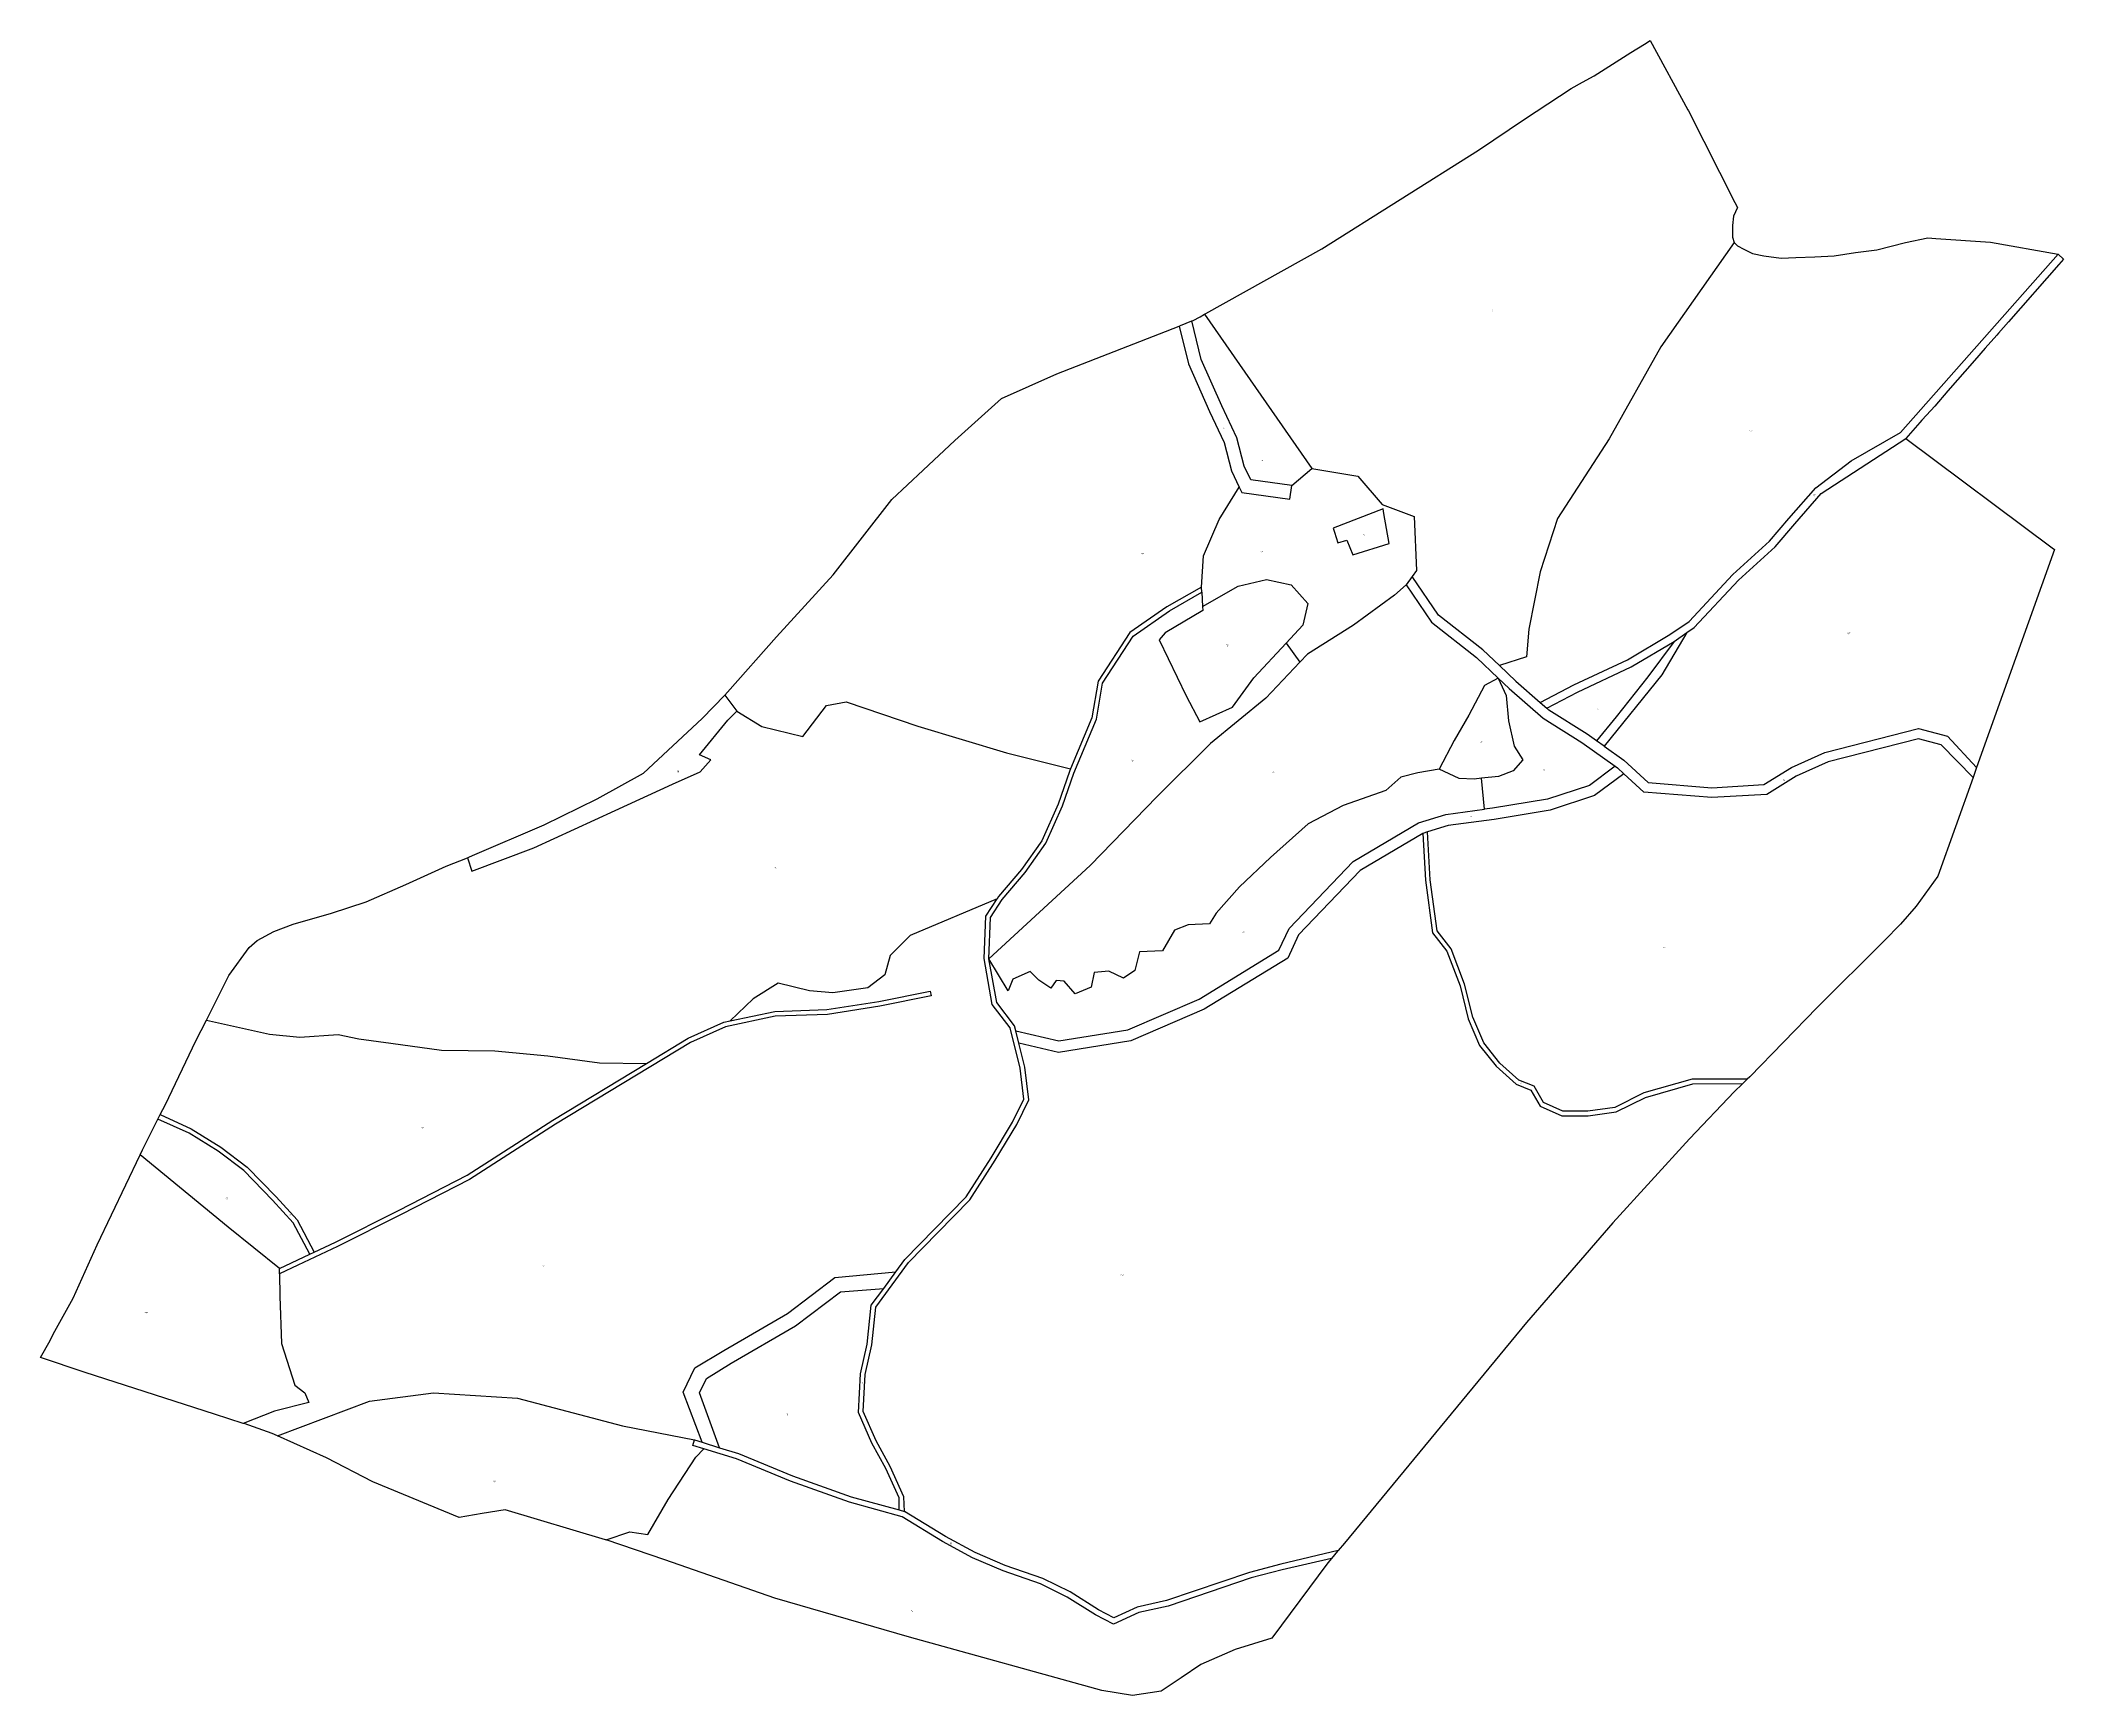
# Model space of a CAD drawing. Header units: metres. Extents: x 482721 to 483773, y 4630440 to 4631301.
import ezdxf
from ezdxf.enums import TextEntityAlignment as Align

# ---------------------------------------------------------------- set-up
doc = ezdxf.new("R2010")
doc.units = ezdxf.units.M

msp = doc.modelspace()

# ---------------------------------------------------------------- linework, layer by layer
at = {"layer": 'PG-LI'}
for p, q in [((483326.201, 4631158.4875), (483382.0105, 4631078.197)), ((483324.491, 4631134.9375), (483319.621, 4631154.9475)), ((483647.001, 4631065.215), (483690.981, 4631093.8145)), ((483340.1805, 4631076.927), (483344.2205, 4631068.477)), ((483371.5505, 4631069.307), (483382.0105, 4631078.197)), ((483370.5305, 4631062.257), (483371.5505, 4631069.307)), ((483434.12, 4631022.0165), (483430.99, 4631017.7065)), ((483447.95, 4631001.8465), (483434.12, 4631022.0165)), ((483307.87, 4631004.2075), (483324.67, 4631013.907)), ((483324.67, 4631013.907), (483324.5, 4631016.457)), ((483324.67, 4631013.907), (483325.18, 4631006.317)), ((483377.3, 4630996.737), (483368.57, 4630987.297)), ((483577.09, 4630992.8555), (483564.02, 4630970.9155)), ((483570.42, 4630988.2755), (483577.09, 4630992.8555)), ((483368.57, 4630987.297), (483375.75, 4630977.427)), ((483379.65, 4630981.5265), (483375.75, 4630977.427)), ((483467.56, 4630979.896), (483478.9, 4630969.176)), ((483493.69, 4630980.266), (483479.52, 4630975.696)), ((483548.07, 4630975.0255), (483570.42, 4630988.2755)), ((483478.9, 4630969.176), (483484.59, 4630963.806)), ((483479.52, 4630975.696), (483488.05, 4630967.626)), ((483488.05, 4630967.626), (483500.82, 4630956.406)), ((483564.02, 4630970.9155), (483534.0595, 4630933.7055)), ((483076.589, 4630960.289), (483082.929, 4630951.999)), ((483267.5395, 4630948.4575), (483256.459, 4630922.0275)), ((483500.82, 4630956.406), (483504.16, 4630953.476)), ((483534.0595, 4630933.7055), (483530.0695, 4630936.5455)), ((483712.58, 4630938.934), (483727.77, 4630922.604)), ((483522.3495, 4630935.6755), (483539.6895, 4630923.3855)), ((483458.5595, 4630917.006), (483448.1795, 4630921.716)), ((483471.8495, 4630900.926), (483470.2695, 4630917.026)), ((483554.7395, 4630909.8255), (483544.3395, 4630919.3755)), ((483451.6995, 4630898.256), (483471.8495, 4630900.926)), ((483442.099, 4630889.206), (483439.669, 4630888.396)), ((483443.499, 4630864.256), (483442.099, 4630889.206)), ((483212.4285, 4630845.298), (483218.2085, 4630854.368)), ((483218.108, 4630800.3775), (483213.9585, 4630823.178)), ((483224.018, 4630806.3975), (483213.9585, 4630823.178)), ((483091.298, 4630802.3585), (483079.358, 4630790.8085)), ((483229.608, 4630779.2475), (483228.048, 4630785.6275)), ((483232.668, 4630766.7475), (483229.608, 4630779.2475)), ((483011.4175, 4630769.069), (483035.7875, 4630768.579)), ((483580.1385, 4630758.015), (483606.1085, 4630758.2145)), ((482797.907, 4630732.471), (482781.737, 4630739.671)), ((482818.2365, 4630683.4505), (482772.497, 4630721.201)), ((482844.8765, 4630662.0405), (482818.2365, 4630683.4505)), ((482854.177, 4630687.2905), (482862.9165, 4630670.46)), ((482844.8765, 4630662.0405), (482860.6965, 4630669.42)), ((482854.4265, 4630663.75), (482844.9065, 4630659.2305)), ((482860.6965, 4630669.42), (482862.9165, 4630670.46)), ((482844.9065, 4630659.2305), (482844.8765, 4630662.0405)), ((483133.897, 4630657.398), (483165.627, 4630660.358)), ((483159.257, 4630651.658), (483165.627, 4630660.358)), ((483136.717, 4630649.848), (483159.257, 4630651.658)), ((483023.366, 4630580.109), (483060.826, 4630572.8185)), ((483060.826, 4630572.8185), (483064.796, 4630571.5985)), ((483061.616, 4630563.7785), (483065.636, 4630568.1985)), ((483064.796, 4630571.5985), (483073.916, 4630568.7885)), ((483142.406, 4630543.248), (483167.346, 4630536.4175)), ((483167.346, 4630536.4175), (483170.076, 4630535.6675))]:
    msp.add_line(p, q, dxfattribs=at)
for points in [[(483601.662, 4631195.6855), (483563.5215, 4631141.4655), (483536.681, 4631093.6555), (483509.8005, 4631052.206), (483500.8305, 4631024.426), (483494.89, 4630994.636), (483493.69, 4630980.266)], [(483500.82, 4630956.406), (483518.27, 4630965.5655), (483546.16, 4630978.7055), (483568.23, 4630991.7755), (483578.18, 4630998.6255), (483600.9605, 4631023.005), (483620.0905, 4631040.375), (483630.1605, 4631052.175), (483644.131, 4631068.205), (483662.493, 4631082.181), (483688.2205, 4631096.846), (483770.302, 4631189.664)], [(483312.911, 4631152.2775), (483317.751, 4631132.6175), (483328.7705, 4631107.8075), (483336.3105, 4631091.647), (483340.1805, 4631076.927)], [(483371.5505, 4631069.307), (483350.2905, 4631072.247), (483346.8605, 4631079.447), (483343.0005, 4631094.137), (483335.2105, 4631110.8075), (483324.491, 4631134.9375)], [(483382.0105, 4631078.197), (483405.9105, 4631074.2665), (483418.5005, 4631059.4265), (483435.2105, 4631053.2765), (483436.34, 4631025.2165), (483434.12, 4631022.0165)], [(483324.5, 4631016.457), (483325.56, 4631032.847), (483333.7005, 4631051.617), (483344.2205, 4631068.477)], [(483344.2205, 4631068.477), (483345.5505, 4631065.707), (483370.5305, 4631062.257)], [(483577.09, 4630992.8555), (483580.87, 4630995.455), (483603.8505, 4631020.045), (483623.0605, 4631037.475), (483633.2805, 4631049.465), (483647.001, 4631065.215)], [(483419.0105, 4631057.1565), (483393.1405, 4631047.2065), (483393.8005, 4631045.0365), (483395.4505, 4631039.6065), (483400.2405, 4631040.9365), (483403.31, 4631033.2265), (483422.2505, 4631039.1465), (483419.4405, 4631054.7965), (483419.0105, 4631057.1565)], [(483325.18, 4631006.317), (483343.58, 4631017.047), (483358.36, 4631020.397), (483371.15, 4631017.617), (483379.91, 4631007.937), (483377.3, 4630996.737)], [(483324.5, 4631016.457), (483306.55, 4631006.3075), (483287.28, 4630992.8075), (483270.7795, 4630967.5175), (483267.5395, 4630948.4575)], [(483430.99, 4631017.7065), (483424.9, 4631012.2565), (483403.72, 4630996.7765), (483379.65, 4630981.5265)], [(483430.99, 4631017.7065), (483444.15, 4630998.2665), (483467.56, 4630979.896)], [(483213.9585, 4630823.178), (483214.8785, 4630844.538), (483220.9085, 4630853.998), (483232.8485, 4630868.0975), (483243.659, 4630883.3375), (483252.309, 4630902.7375), (483258.169, 4630919.6875), (483269.9295, 4630947.7675), (483273.1395, 4630966.5975), (483289.0895, 4630991.0375), (483307.87, 4631004.2075)], [(483325.18, 4631006.317), (483325.31, 4631004.407), (483305.64, 4630992.6275), (483302.62, 4630989.0275), (483316.5295, 4630959.847), (483323.7895, 4630946.467), (483340.7095, 4630954.017), (483351.7595, 4630969.267), (483368.57, 4630987.297)], [(483479.52, 4630975.696), (483470.91, 4630983.826), (483447.95, 4631001.8465)], [(483570.42, 4630988.2755), (483556.82, 4630969.8055), (483540.22, 4630949.0555), (483530.0695, 4630936.5455)], [(483375.75, 4630977.427), (483357.9995, 4630958.797), (483329.2795, 4630935.097), (483301.579, 4630907.477), (483266.719, 4630871.6575), (483213.9585, 4630823.178)], [(483478.9, 4630969.176), (483471.75, 4630965.286), (483463.5995, 4630949.836), (483456.0695, 4630936.666), (483448.1795, 4630921.716)], [(483478.9, 4630969.176), (483483.15, 4630960.086), (483484.2195, 4630946.896), (483487.3095, 4630933.726), (483491.7695, 4630926.656), (483486.7395, 4630920.886), (483479.0295, 4630917.996), (483470.2695, 4630917.026)], [(483504.16, 4630953.476), (483520.09, 4630961.8355), (483548.07, 4630975.0255)], [(483484.59, 4630963.806), (483502.2295, 4630948.296), (483522.3495, 4630935.6755)], [(482942.6785, 4630875.73), (482944.9885, 4630868.65), (482977.2985, 4630880.8295), (483019.5685, 4630900.3595), (483049.469, 4630913.899), (483063.719, 4630920.409), (483069.259, 4630926.699), (483063.429, 4630929.299), (483078.149, 4630947.249), (483082.929, 4630951.999)], [(483082.929, 4630951.999), (483095.859, 4630944.019), (483117.129, 4630938.7985), (483129.449, 4630954.9385), (483139.6795, 4630956.8285), (483177.019, 4630944.168), (483223.099, 4630930.218), (483256.459, 4630922.0275)], [(483530.0695, 4630936.5455), (483525.2195, 4630939.9855), (483505.31, 4630952.4655), (483504.16, 4630953.476)], [(483534.0595, 4630933.7055), (483544.2295, 4630926.4855), (483556.9295, 4630914.8255), (483590.0595, 4630912.145), (483617.1195, 4630913.725), (483631.48, 4630922.6545), (483648.9, 4630930.4545), (483697.64, 4630942.9545), (483712.58, 4630938.934)], [(483725.94, 4630917.464), (483709.34, 4630934.464), (483697.57, 4630937.6345), (483650.55, 4630925.5845), (483633.8595, 4630918.0845), (483618.6695, 4630908.655), (483589.9695, 4630906.985), (483554.7395, 4630909.8255)], [(483256.459, 4630922.0275), (483255.849, 4630920.5775), (483249.999, 4630903.6375), (483241.499, 4630884.5675), (483230.9085, 4630869.6375), (483218.9085, 4630855.468), (483218.2085, 4630854.368)], [(483448.1795, 4630921.716), (483437.1795, 4630919.816), (483428.2195, 4630917.5465), (483420.5395, 4630910.6165), (483398.319, 4630902.8565), (483380.029, 4630893.3865), (483360.509, 4630875.8865), (483344.399, 4630860.477), (483332.1885, 4630846.877), (483328.6685, 4630841.247), (483317.5585, 4630840.737), (483310.4885, 4630837.987), (483304.2185, 4630827.257), (483292.3285, 4630826.737), (483289.9685, 4630817.067), (483283.9185, 4630813.057), (483276.4485, 4630816.6575), (483268.7385, 4630815.9275), (483267.2585, 4630808.2875), (483258.9285, 4630804.8975), (483253.1985, 4630811.5575), (483248.8985, 4630811.8975), (483246.1385, 4630807.7975), (483239.9285, 4630812.0475), (483235.4885, 4630816.4475), (483226.3985, 4630812.5275), (483224.018, 4630806.3975)], [(483544.3395, 4630919.3755), (483529.0395, 4630908.0755), (483505.9795, 4630900.3955), (483476.7495, 4630895.666), (483452.889, 4630892.516), (483442.099, 4630889.206)], [(483470.2695, 4630917.026), (483466.3995, 4630916.596), (483458.5595, 4630917.006)], [(483539.6895, 4630923.3855), (483526.3495, 4630913.3255), (483504.6295, 4630906.0955), (483475.9495, 4630901.456), (483471.8495, 4630900.926)], [(483539.6895, 4630923.3855), (483540.9995, 4630922.4555), (483544.3395, 4630919.3755)], [(483228.048, 4630785.6275), (483250.428, 4630780.4175), (483286.188, 4630786.157), (483323.4085, 4630802.197), (483364.8885, 4630827.5565), (483370.1585, 4630838.9265), (483403.499, 4630873.7065), (483437.549, 4630893.916), (483451.6995, 4630898.256)], [(483439.669, 4630888.396), (483407.129, 4630869.0965), (483375.0085, 4630835.5865), (483369.4085, 4630823.4965), (483326.0485, 4630796.977), (483287.778, 4630780.497), (483250.178, 4630774.4575), (483229.608, 4630779.2475)], [(483439.669, 4630888.396), (483441.029, 4630864.006), (483444.779, 4630836.606), (483452.209, 4630827.066), (483459.0585, 4630809.086), (483463.3185, 4630791.946), (483469.2685, 4630778.0555), (483477.8685, 4630767.1855), (483488.2485, 4630757.8455), (483495.8485, 4630754.7855), (483500.798, 4630746.3755), (483511.998, 4630741.3855), (483525.718, 4630741.4055), (483540.3185, 4630743.425), (483555.4885, 4630751.045), (483580.1385, 4630758.015)], [(483608.3585, 4630760.4445), (483579.8485, 4630760.525), (483554.5985, 4630753.375), (483539.5885, 4630745.845), (483525.558, 4630743.9055), (483512.538, 4630743.8855), (483502.528, 4630748.3455), (483497.5685, 4630756.7955), (483489.5885, 4630760.0055), (483479.6885, 4630768.9055), (483471.4185, 4630779.3655), (483465.6685, 4630792.756), (483461.4385, 4630809.856), (483454.399, 4630828.316), (483447.149, 4630837.626), (483443.499, 4630864.256)], [(483218.2085, 4630854.368), (483173.0785, 4630835.288), (483162.6285, 4630824.888), (483159.888, 4630814.828), (483150.938, 4630807.988), (483132.748, 4630805.3785), (483120.738, 4630806.3785), (483104.288, 4630810.5085), (483091.298, 4630802.3585)], [(483165.627, 4630660.358), (483170.277, 4630666.718), (483185.637, 4630682.508), (483202.0775, 4630699.2875), (483215.2275, 4630719.6375), (483226.3175, 4630738.1775), (483232.208, 4630750.1775), (483230.228, 4630766.2875), (483225.098, 4630787.1575), (483215.768, 4630799.3075), (483211.4785, 4630823.268), (483212.4285, 4630845.298)], [(483079.358, 4630790.8085), (483102.578, 4630795.7585), (483129.758, 4630796.7085), (483156.798, 4630800.938), (483183.438, 4630806.328), (483183.918, 4630803.878), (483157.208, 4630798.488), (483129.968, 4630794.2085), (483102.858, 4630793.2685), (483076.938, 4630787.7385), (483058.768, 4630779.569), (482988.4475, 4630737.0895), (482943.747, 4630708.3395), (482908.297, 4630690.1), (482875.2065, 4630673.45), (482854.4265, 4630663.75)], [(483228.048, 4630785.6275), (483227.388, 4630788.2875), (483218.108, 4630800.3775)], [(482806.8975, 4630791.221), (482839.7975, 4630783.8905), (482855.4775, 4630782.2905), (482875.4475, 4630783.6605), (482886.2075, 4630781.5), (482902.8975, 4630779.15), (482929.2175, 4630775.51), (482957.0275, 4630775.1895), (482984.5975, 4630772.7095), (483011.4175, 4630769.069)], [(483035.7875, 4630768.579), (483057.628, 4630781.789), (483076.178, 4630790.129), (483079.358, 4630790.8085)], [(482862.9165, 4630670.46), (482874.1465, 4630675.7), (482907.197, 4630692.33), (482942.517, 4630710.5095), (482987.1475, 4630739.2095), (483035.7875, 4630768.579)], [(483170.076, 4630535.6675), (483169.806, 4630543.1575), (483162.6465, 4630559.0875), (483155.3865, 4630572.338), (483148.6165, 4630587.628), (483149.6665, 4630606.938), (483153.1465, 4630622.218), (483155.207, 4630641.928), (483172.167, 4630665.108), (483187.397, 4630680.7675), (483204.0175, 4630697.7275), (483217.3275, 4630718.3275), (483228.4975, 4630736.9875), (483234.768, 4630749.7575), (483232.668, 4630766.7475)], [(482782.957, 4630742.081), (482799.077, 4630734.681), (482814.467, 4630725.0705), (482828.127, 4630714.8005), (482843.157, 4630699.2905), (482854.177, 4630687.2905)], [(482860.6965, 4630669.42), (482852.127, 4630685.8305), (482841.347, 4630697.5505), (482826.477, 4630712.9205), (482813.057, 4630723.0105), (482797.907, 4630732.471)], [(482844.9065, 4630659.2305), (482845.0665, 4630647.6805), (482846.0565, 4630623.06), (482852.986, 4630601.29), (482858.056, 4630597.29), (482860.226, 4630592.23), (482842.426, 4630587.83), (482826.126, 4630581.4105)], [(483064.796, 4630571.5985), (483054.9665, 4630597.6485), (483061.0665, 4630610.2985), (483076.0965, 4630619.4285), (483109.167, 4630638.6585), (483133.897, 4630657.398)], [(483073.916, 4630568.7885), (483063.3665, 4630597.3185), (483066.9965, 4630604.8585), (483079.9865, 4630612.7485), (483113.407, 4630632.188), (483136.717, 4630649.848)], [(483167.346, 4630536.4175), (483167.266, 4630542.7575), (483160.4265, 4630557.948), (483153.1565, 4630571.208), (483146.1065, 4630587.138), (483147.1965, 4630607.268), (483150.6865, 4630622.618), (483152.817, 4630642.848), (483159.257, 4630651.658)], [(482843.846, 4630574.94), (482891.836, 4630592.97), (482925.056, 4630597.2795), (482968.686, 4630594.4795), (483023.366, 4630580.109)], [(483065.636, 4630568.1985), (483059.926, 4630569.9485), (483060.826, 4630572.8185)], [(483392.2465, 4630511.146), (483366.626, 4630505.266), (483350.446, 4630501.046), (483307.226, 4630486.3165), (483291.966, 4630482.9965), (483278.836, 4630476.9265), (483269.446, 4630481.747), (483254.756, 4630491.097), (483240.886, 4630498.027), (483221.336, 4630504.637), (483205.526, 4630511.5475), (483189.876, 4630519.9675), (483168.876, 4630532.8775), (483141.496, 4630540.398), (483110.786, 4630551.408), (483082.736, 4630562.9285), (483065.636, 4630568.1985)], [(483073.916, 4630568.7885), (483083.756, 4630565.7585), (483111.876, 4630554.208), (483142.406, 4630543.248)], [(483014.816, 4630520.789), (483027.146, 4630525.0385), (483036.626, 4630523.6185), (483047.176, 4630541.8985), (483061.616, 4630563.7785)], [(483395.7365, 4630515.276), (483365.906, 4630508.176), (483349.616, 4630503.916), (483306.446, 4630489.2065), (483291.036, 4630485.8665), (483278.926, 4630480.2665), (483270.946, 4630484.357), (483256.236, 4630493.717), (483242.046, 4630500.797), (483222.416, 4630507.437), (483206.846, 4630514.2475), (483191.386, 4630522.5675), (483170.076, 4630535.6675)]]:
    msp.add_lwpolyline(points, dxfattribs=at)
at = {"layer": 'PG-LP'}
for p, q in [((483601.662, 4631195.6855), (483603.452, 4631194.0955)), ((483725.94, 4630917.464), (483707.6295, 4630866.104)), ((483727.77, 4630922.604), (483725.94, 4630917.464)), ((483607.2485, 4630759.3545), (483606.1085, 4630758.2145)), ((483608.3585, 4630760.4445), (483607.2485, 4630759.3545)), ((482781.737, 4630739.671), (482782.957, 4630742.081)), ((482843.846, 4630574.94), (482841.156, 4630576.14)), ((483014.816, 4630520.789), (483014.586, 4630520.869)), ((483395.7365, 4630515.276), (483395.4065, 4630514.876)), ((483392.2465, 4630511.146), (483390.336, 4630508.886)), ((483395.4065, 4630514.876), (483392.2465, 4630511.146))]:
    msp.add_line(p, q, dxfattribs=at)
for points in [[(483326.201, 4631158.4875), (483326.751, 4631158.7875), (483387.1415, 4631192.477), (483468.712, 4631243.7165), (483492.672, 4631259.9765), (483516.8025, 4631275.866), (483522.8525, 4631279.196), (483528.9025, 4631282.526), (483547.9725, 4631294.546), (483555.0125, 4631298.996), (483557.9825, 4631300.876), (483577.6325, 4631264.7955), (483577.8925, 4631264.3255), (483602.062, 4631216.4955), (483603.352, 4631213.9555), (483601.302, 4631209.4055), (483600.742, 4631204.5255), (483600.852, 4631201.7555), (483600.812, 4631198.4755), (483601.662, 4631195.6855)], [(483603.452, 4631194.0955), (483606.722, 4631192.3655), (483611.2215, 4631189.9755), (483617.0515, 4631188.8555), (483626.112, 4631187.615), (483633.792, 4631187.985), (483643.712, 4631188.235), (483653.632, 4631188.855), (483664.792, 4631190.585), (483675.952, 4631191.965), (483690.832, 4631195.7945), (483702.362, 4631198.1545), (483706.512, 4631197.8645), (483735.022, 4631195.8645), (483770.302, 4631189.664)], [(483770.302, 4631189.664), (483773.0125, 4631187.091), (483770.522, 4631184.304), (483744.4215, 4631154.504), (483739.247, 4631148.629), (483738.3715, 4631147.6345), (483732.2815, 4631140.7245), (483726.7415, 4631134.4345), (483712.7415, 4631118.5145), (483706.0415, 4631110.6245), (483701.721, 4631106.0045), (483699.351, 4631103.4045), (483698.241, 4631102.0645), (483690.981, 4631093.8145)], [(483319.621, 4631154.9475), (483320.221, 4631155.1875), (483323.821, 4631157.1675), (483326.201, 4631158.4875)], [(483076.589, 4630960.289), (483078.039, 4630961.799), (483103.5595, 4630990.569), (483118.2895, 4631006.739), (483133.0295, 4631022.8985), (483148.22, 4631042.4485), (483163.41, 4631062.0085), (483179.86, 4631077.3685), (483196.3105, 4631092.7185), (483220.5905, 4631114.668), (483234.9705, 4631121.028), (483249.3705, 4631127.388), (483312.911, 4631152.2775)], [(483312.911, 4631152.2775), (483313.651, 4631152.5675), (483319.621, 4631154.9475)], [(483690.981, 4631093.8145), (483767.111, 4631036.954), (483768.231, 4631036.114), (483727.77, 4630922.604)], [(482942.6785, 4630875.73), (482943.5185, 4630876.07), (482945.2885, 4630876.88), (482982.6085, 4630892.8995), (483010.2485, 4630906.3195), (483034.289, 4630919.6795), (483064.829, 4630948.059), (483076.589, 4630960.289)], [(482806.8975, 4630791.221), (482818.5775, 4630814.3505), (482829.168, 4630829.0405), (482833.358, 4630832.6105), (482842.008, 4630837.2905), (482852.108, 4630841.1305), (482872.088, 4630846.8505), (482890.018, 4630852.8405), (482910.658, 4630861.78), (482931.5885, 4630871.26), (482942.6785, 4630875.73)], [(483707.6295, 4630866.104), (483696.4295, 4630850.514), (483688.279, 4630841.214), (483679.729, 4630832.414), (483644.799, 4630797.7145), (483609.7385, 4630761.7945), (483608.3585, 4630760.4445)], [(482782.957, 4630742.081), (482785.607, 4630747.341), (482801.4175, 4630780.361), (482806.8975, 4630791.221)], [(483606.1085, 4630758.2145), (483605.7985, 4630757.9045), (483601.8785, 4630754.1245), (483578.448, 4630729.545), (483538.518, 4630685.785), (483493.5875, 4630633.9555), (483398.9365, 4630519.076), (483395.7365, 4630515.276)], [(482772.497, 4630721.201), (482773.717, 4630723.751), (482781.737, 4630739.671)], [(482826.126, 4630581.4105), (482811.226, 4630586.2005), (482743.886, 4630607.831), (482720.606, 4630615.641), (482725.716, 4630624.511), (482727.236, 4630627.881), (482737.5365, 4630646.491), (482743.8565, 4630660.461), (482750.0365, 4630674.291), (482772.497, 4630721.201)], [(482841.156, 4630576.14), (482826.496, 4630581.2905), (482826.126, 4630581.4105)], [(483014.586, 4630520.869), (482962.376, 4630536.479), (482950.446, 4630534.4695), (482938.3555, 4630532.4395), (482893.456, 4630550.99), (482869.486, 4630563.46), (482843.846, 4630574.94)], [(483390.336, 4630508.886), (483361.126, 4630469.756), (483342.136, 4630463.776), (483324.2955, 4630455.9865), (483313.9555, 4630449.0665), (483303.6055, 4630442.1565), (483288.7555, 4630439.8465), (483272.6755, 4630442.5065), (483172.6755, 4630470.1575), (483102.5455, 4630490.558), (483045.4855, 4630510.3785), (483014.816, 4630520.789)]]:
    msp.add_lwpolyline(points, dxfattribs=at)

# ---------------------------------------------------------------- texts
at = {"layer": 'PG-AA'}
for s, p in [('c', (483476.06, 4631160.28)), ('a', (483336.28, 4631099.12)), ('d', (483610.35, 4631097.35)), ('b', (483355.94, 4631082.08)), ('e', (483643.35, 4631064.16)), ('ai', (483409.03, 4631043.54)), ('al', (483293.94, 4631033.65)), ('ah', (483355.96, 4631034.74)), ('f', (483661.31, 4630992.38)), ('ag', (483338.14, 4630986.16)), ('h', (483557.25, 4630965.62)), ('g', (483530.96, 4630952.75)), ('af', (483288.55, 4630926.16)), ('aj', (483470.04, 4630935.79)), ('ae', (483052.29, 4630920.4)), ('ai', (483361.81, 4630920.01)), ('ak', (483502.77, 4630921.35)), ('i', (483627.59, 4630915.75)), ('l', (483464.61, 4630896.76)), ('ad', (483103.34, 4630870.22)), ('m', (483346.46, 4630836.64)), ('j', (483565.34, 4630828.58)), ('k', (483490.54, 4630758.2)), ('ac', (482919.27, 4630734.91)), ('z', (482979.29, 4630733.16)), ('aa', (482817.51, 4630698.3)), ('ab', (482850.3, 4630689.85)), ('w', (482982.24, 4630663.11)), ('n', (483283.27, 4630658.38)), ('v', (482775.61, 4630638.79)), ('t', (483101.83, 4630629.71)), ('r', (483148.11, 4630602.31)), ('s', (483109.13, 4630586.05)), ('u', (482956.95, 4630551.07)), ('p', (483194.28, 4630518.8)), ('q', (483174.13, 4630483.86))]:
    msp.add_text(s, height=0.4, dxfattribs=at).set_placement(p, align=Align.TOP_CENTER)
at = {"layer": 'PG-AS'}
for s, p in [('42544', (483476.06, 4631160.28)), ('811', (483336.28, 4631099.12)), ('29048', (483610.35, 4631097.35)), ('1943', (483355.94, 4631082.08)), ('1508', (483643.35, 4631064.16)), ('414', (483409.03, 4631043.54)), ('32134', (483293.94, 4631033.65)), ('6012', (483355.96, 4631034.74)), ('24039', (483661.31, 4630992.38)), ('3179', (483338.14, 4630986.16)), ('322', (483557.25, 4630965.62)), ('995', (483530.96, 4630952.75)), ('1276', (483470.04, 4630935.79)), ('7123', (483288.55, 4630926.16)), ('1756', (483052.29, 4630920.4)), ('18387', (483361.81, 4630920.01)), ('1972', (483502.77, 4630921.35)), ('1799', (483627.59, 4630915.75)), ('2092', (483464.61, 4630896.76)), ('44601', (483103.34, 4630870.22)), ('8355', (483346.46, 4630836.64)), ('34745', (483565.34, 4630828.58)), ('671', (483490.54, 4630758.2)), ('15267', (482919.27, 4630734.91)), ('931', (482979.29, 4630733.16)), ('2485', (482817.51, 4630698.3)), ('274', (482850.3, 4630689.85)), ('52855', (482982.24, 4630663.11)), ('93115', (483283.27, 4630658.38)), ('10805', (482775.61, 4630638.79)), ('1182', (483101.83, 4630629.71)), ('1377', (483148.11, 4630602.31)), ('6489', (483109.13, 4630586.05)), ('10104', (482956.95, 4630551.07)), ('1080', (483194.28, 4630518.8)), ('16757', (483174.13, 4630483.86))]:
    msp.add_text(s, height=0.4, dxfattribs=at).set_placement(p, align=Align.BOTTOM_CENTER)

doc.saveas('drawing.dxf')
